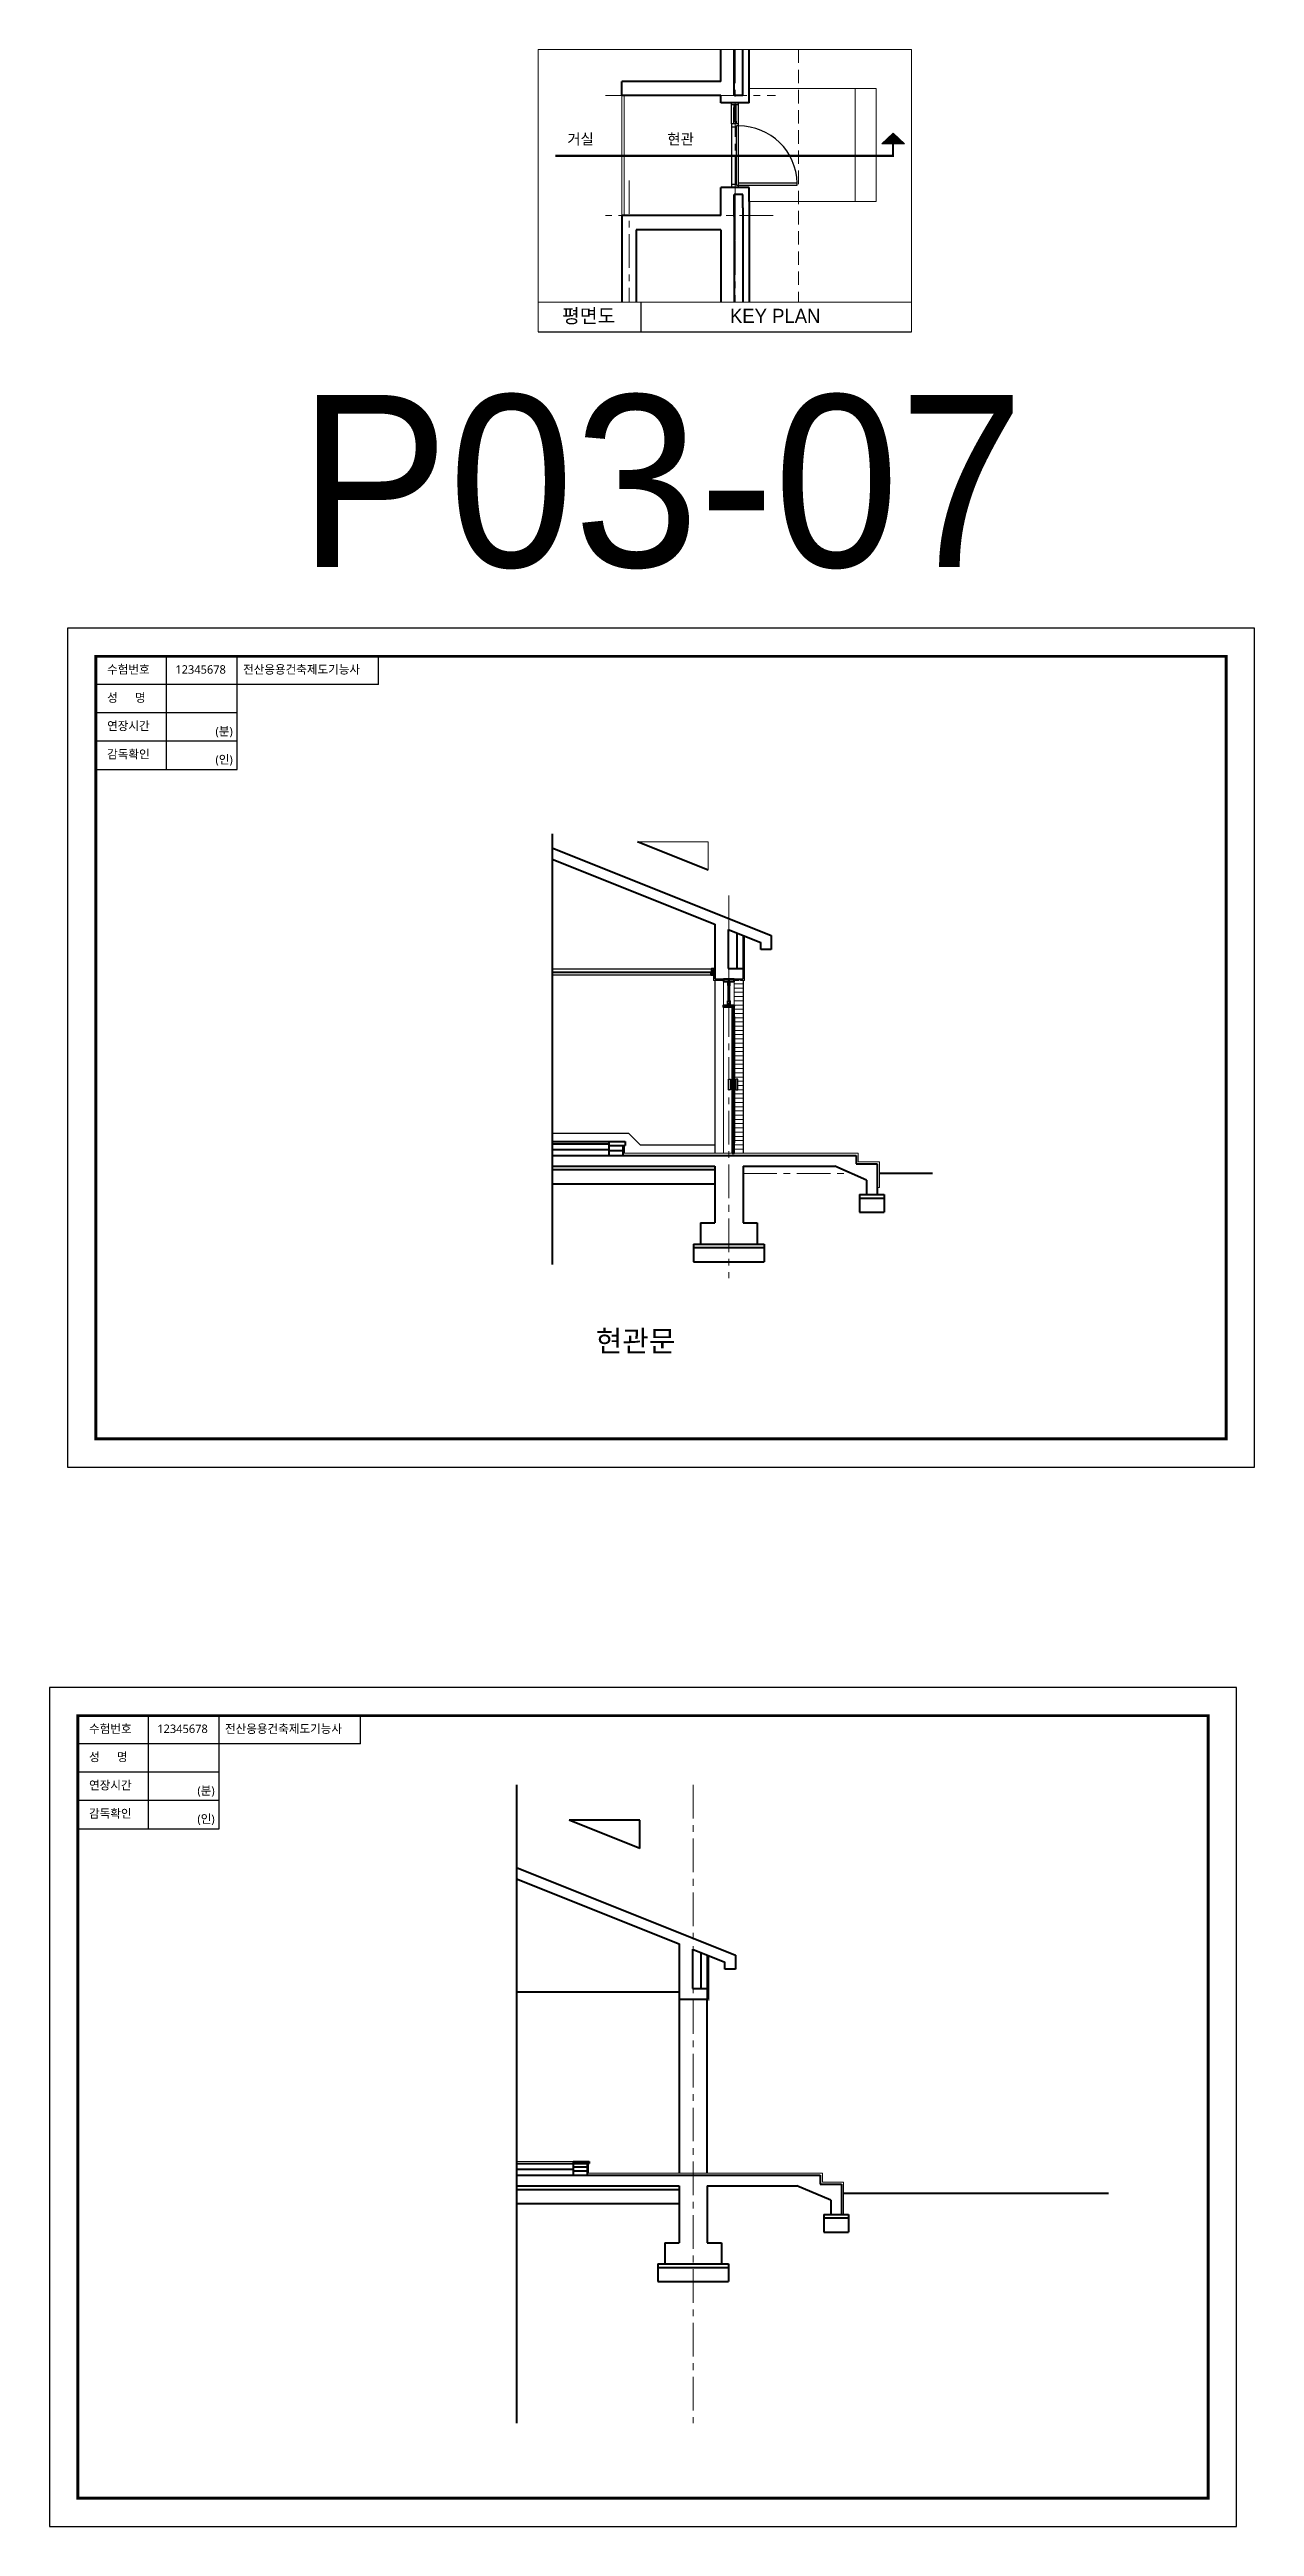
# Model space of a CAD drawing. Header units: millimetres. Extents: x 0 to 126056, y 2051 to 38499.
# Drawn here: x 0 to 17056, y 2051 to 37124 of the extents above; entities that cross this region are included whole.
import ezdxf

# ---------------------------------------------------------------- set-up
doc = ezdxf.new("R2010")
doc.units = ezdxf.units.MM
doc.header["$LTSCALE"] = 15
doc.linetypes.add('CENTER', pattern=[50.8, 31.75, -6.35, 6.35, -6.35])
doc.linetypes.add('HIDDEN', pattern=[9.525, 6.35, -3.175])
for name, color, linetype, lineweight in [('단면선', 2, 'Continuous', 40), ('마감선', 3, 'Continuous', 20), ('입면선', 4, 'Continuous', 30), ('중심선', 1, 'CENTER', 20), ('치수및문자', 7, 'Continuous', 30), ('해칭선', 5, 'Continuous', 9)]:
    doc.layers.add(name, color=color, linetype=linetype, lineweight=lineweight)
doc.styles.add('dim1', font='malgun.ttf')
doc.styles.get("Standard").update_dxf_attribs({"font": ''})
doc.styles.get('Standard').set_extended_font_data('Gulim')

msp = doc.modelspace()

# ---------------------------------------------------------------- texts
msp.add_text('P03-07', height=2434.91).set_placement((3524.5, 29797.4))
at = {"style": 'dim1'}
for s, height, p in [('수험번호', 120, (814.9, 28285.6)), ('전산응용건축제도기능사', 120, (2739.2, 28285.6)), ('12345678', 120, (1780.5, 28285.6)), ('성      명', 120, (814.9, 27885.6)), ('연장시간', 120, (814.9, 27485.6)), ('(분)', 120, (2348.6, 27409.9)), ('감독확인', 120, (814.9, 27085.6)), ('(인)', 120, (2348.6, 27009.9)), ('현관문', 300, (7730.9, 18685.9)), ('수험번호', 120, (559.1, 13285.6)), ('12345678', 120, (1524.7, 13285.6)), ('전산응용건축제도기능사', 120, (2483.4, 13285.6)), ('성      명', 120, (559.1, 12885.6)), ('연장시간', 120, (559.1, 12485.6)), ('(분)', 120, (2092.7, 12409.9)), ('감독확인', 120, (559.1, 12085.6)), ('(인)', 120, (2092.7, 12009.9))]:
    msp.add_text(s, height=height, dxfattribs=at).set_placement(p)
at = {"layer": '치수및문자', "color": 0}
for s, height, p in [('거실', 150, (7328.6, 35780.5)), ('현관', 150, (8744.9, 35780.5)), ('평면도', 200, (7255.3, 33252.4)), ('KEY PLAN', 200, (9631.9, 33252.4))]:
    msp.add_text(s, height=height, dxfattribs=at).set_placement(p)

# ---------------------------------------------------------------- hatches: boundary and pattern name
msp.add_hatch(color=0).paths.add_polyline_path([(11940.6, 35940.1), (12101.7, 35787.2), (11779.5, 35787.2)])

# ---------------------------------------------------------------- linework, layer by layer
at = {"color": 0}
for p, q in [((11940.6, 35940.1), (11779.5, 35787.2)), ((12101.7, 35787.2), (11779.5, 35787.2)), ((8369.3, 33546.5), (8369.3, 33125.7)), ((6916.2, 33125.7), (12202.8, 33125.7))]:
    msp.add_line(p, q, dxfattribs=at)
for p, q in [((4655.9, 28530.7), (655.9, 28530.7)), ((655.9, 28530.7), (655.9, 26930.7)), ((4400, 13530.7), (400, 13530.7)), ((400, 13530.7), (400, 11930.7))]:
    msp.add_line(p, q)
at = {"color": 0, "const_width": 30}
msp.add_lwpolyline([(7158.7, 35619.2), (11940.6, 35619.2), (11940.6, 35787.2)], dxfattribs=at)
at = {"color": 0}
for points in [[(11940.6, 35940.1), (12101.7, 35787.2), (11779.5, 35787.2), (11940.6, 35940.1)], [(11940.6, 35940.1), (12101.7, 35787.2)]]:
    msp.add_lwpolyline(points, dxfattribs=at)
at = {"layer": '단면선', "color": 0}
for p, q in [((9503.1, 36671.4), (9503.1, 37123.7)), ((9693.1, 36471.4), (9693.1, 37123.7)), ((9813.1, 36471.4), (9813.1, 37123.7)), ((9903.1, 36371.4), (9903.1, 37123.7)), ((9503.1, 36671.4), (8103.1, 36671.4)), ((8103.1, 36471.4), (8103.1, 36671.4)), ((9503.1, 36471.4), (8103.1, 36471.4)), ((9503.1, 36371.4), (9503.1, 36471.4)), ((9903.1, 36371.4), (9503.1, 36371.4)), ((9813.1, 36471.4), (9693.1, 36471.4)), ((9503.1, 34771.4), (9503.1, 35171.4)), ((9903.1, 35171.4), (9503.1, 35171.4)), ((9903.1, 34971.4), (9903.1, 35171.4)), ((8103.1, 34771.4), (8103.1, 33546.5)), ((9503.1, 34771.4), (8103.1, 34771.4)), ((9693.1, 34761.4), (9693.1, 35071.4)), ((9813.1, 35071.4), (9693.1, 35071.4)), ((9693.1, 34761.4), (9693.1, 33546.5)), ((9693.1, 34761.4), (9693.1, 34761.4)), ((9813.1, 34881.4), (9813.1, 35071.4)), ((9813.1, 34881.4), (9813.1, 33546.5)), ((9813.1, 34881.4), (9813.1, 34881.4)), ((9903.1, 34971.4), (9903.1, 33546.5)), ((9903.1, 34971.4), (9903.1, 34971.4)), ((8303.1, 34571.4), (8303.1, 33546.5)), ((9503.1, 34571.4), (8303.1, 34571.4)), ((9503.1, 34571.4), (9503.1, 33546.5)), ((9503.1, 34571.4), (9503.1, 34571.4))]:
    msp.add_line(p, q, dxfattribs=at)
at = {"layer": '단면선'}
for p, q in [((7116.5, 26018.6), (7116.5, 19919.3)), ((7116.5, 25820.9), (10216.5, 24580.9)), ((7116.5, 25659.4), (9416.5, 24739.4)), ((9321.2, 25503.8), (8321.2, 25903.8)), ((9416.5, 24739.4), (9416.5, 23959.4)), ((9606.5, 24663.4), (9606.5, 24109.4)), ((9606.5, 24663.4), (10066.5, 24479.4)), ((9726.5, 24615.4), (9726.5, 24109.4)), ((9816.5, 24579.4), (9816.5, 23959.4)), ((10216.5, 24580.9), (10216.5, 24380.9)), ((10066.5, 24380.9), (10066.5, 24479.4)), ((10216.5, 24380.9), (10066.5, 24380.9)), ((7116.5, 24059.4), (9416.5, 24059.4)), ((9416.5, 23959.4), (9816.5, 23959.4)), ((9606.5, 24109.4), (9816.5, 24109.4)), ((9616.5, 23869.4), (9616.5, 23654.4)), ((9691.5, 23579.4), (9661.5, 23579.4)), ((9661.5, 23579.4), (9661.5, 23564.4)), ((9661.5, 23429.4), (9661.5, 21494.4)), ((9691.5, 23429.4), (9691.5, 21644.4)), ((7116.5, 21659.4), (8146.5, 21659.4)), ((7116.5, 21629.4), (7916.5, 21629.4)), ((7116.5, 21549.4), (7916.5, 21549.4)), ((7116.5, 21464.4), (11416.5, 21464.4)), ((7916.5, 21659.4), (7916.5, 21464.4)), ((7916.5, 21604.4), (8146.5, 21604.4)), ((7916.5, 21534.4), (8116.5, 21534.4)), ((8116.5, 21604.4), (8116.5, 21464.4)), ((8146.5, 21659.4), (8146.5, 21604.4)), ((11416.5, 21464.4), (11416.5, 21344.4)), ((7116.5, 21314.4), (9416.5, 21314.4)), ((7116.5, 21264.4), (9416.5, 21264.4)), ((7116.5, 21064.4), (9416.5, 21064.4)), ((9416.5, 21314.4), (9416.5, 20509.4)), ((9816.5, 21314.4), (11117.6, 21314.4)), ((9816.5, 21314.4), (9816.5, 20509.4)), ((11566.5, 21112.4), (11117.6, 21314.4)), ((11416.5, 21344.4), (11716.5, 21344.4)), ((11566.5, 21112.4), (11566.5, 20909.4)), ((11716.5, 21344.4), (11716.5, 20909.4)), ((11746.5, 21213.4), (12499.6, 21213.4)), ((11466.5, 20909.4), (11816.5, 20909.4)), ((11466.5, 20909.4), (11466.5, 20659.4)), ((11466.5, 20859.4), (11816.5, 20859.4)), ((11816.5, 20909.4), (11816.5, 20659.4)), ((9216.5, 20509.4), (9416.5, 20509.4)), ((9216.5, 20509.4), (9216.5, 20209.4)), ((9816.5, 20509.4), (10016.5, 20509.4)), ((10016.5, 20509.4), (10016.5, 20209.4)), ((11466.5, 20659.4), (11816.5, 20659.4)), ((9116.5, 20209.4), (10116.5, 20209.4)), ((9116.5, 20209.4), (9116.5, 19959.4)), ((9116.5, 20159.4), (10116.5, 20159.4)), ((10116.5, 20209.4), (10116.5, 19959.4)), ((9116.5, 19959.4), (10116.5, 19959.4)), ((6610.7, 12552.6), (6610.7, 3511.3)), ((8356.9, 12050.4), (7356.9, 12050.4)), ((8356.9, 11650.4), (7356.9, 12050.4)), ((8356.9, 11650.4), (8356.9, 12050.4)), ((6610.7, 11380.6), (9710.7, 10140.6)), ((6610.7, 11219.1), (8910.7, 10299.1)), ((8910.7, 10299.1), (8910.7, 9519.1)), ((9100.7, 10223.1), (9100.7, 9669.1)), ((9100.7, 10223.1), (9560.7, 10039.1)), ((9220.7, 10175.1), (9220.7, 9669.1)), ((9310.7, 10139.1), (9310.7, 9519.1)), ((9560.7, 9940.6), (9560.7, 10039.1)), ((9710.7, 9940.6), (9560.7, 9940.6)), ((9710.7, 10140.6), (9710.7, 9940.6)), ((6610.7, 9619.1), (8910.7, 9619.1)), ((8910.7, 9519.1), (9310.7, 9519.1)), ((8910.7, 9519.1), (8910.7, 7054.1)), ((9100.7, 9669.1), (9310.7, 9669.1)), ((9310.7, 7054.1), (9310.7, 9519.1)), ((6610.7, 7189.1), (7640.7, 7189.1)), ((6610.7, 7109.1), (7410.7, 7109.1)), ((6610.7, 7024.1), (10910.7, 7024.1)), ((7410.7, 7219.1), (7640.7, 7219.1)), ((7410.7, 7219.1), (7410.7, 7024.1)), ((7410.7, 7144.1), (7610.7, 7144.1)), ((7410.7, 7084.1), (7610.7, 7084.1)), ((7610.7, 7189.1), (7610.7, 7024.1)), ((7640.7, 7219.1), (7640.7, 7189.1)), ((10910.7, 7024.1), (10910.7, 6896.6)), ((6610.7, 6874.1), (8910.7, 6874.1)), ((6610.7, 6824.1), (8910.7, 6824.1)), ((8910.7, 6874.1), (8910.7, 6069.1)), ((9310.7, 6874.1), (10580.1, 6874.1)), ((9310.7, 6874.1), (9310.7, 6069.1)), ((11060.7, 6669.8), (10580.1, 6874.1)), ((10910.7, 6896.6), (11210.7, 6896.6)), ((11060.7, 6669.8), (11060.7, 6469.1)), ((11210.7, 6896.6), (11210.7, 6469.1)), ((11240.7, 6769.1), (14988.8, 6769.1)), ((6610.7, 6624.1), (8910.7, 6624.1)), ((10960.7, 6469.1), (11310.7, 6469.1)), ((10960.7, 6469.1), (10960.7, 6219.1)), ((10960.7, 6419.1), (11310.7, 6419.1)), ((11310.7, 6469.1), (11310.7, 6219.1)), ((8710.7, 6069.1), (8910.7, 6069.1)), ((8710.7, 6069.1), (8710.7, 5769.1)), ((9310.7, 6069.1), (9510.7, 6069.1)), ((9510.7, 6069.1), (9510.7, 5769.1)), ((10960.7, 6219.1), (11310.7, 6219.1)), ((8610.7, 5769.1), (9610.7, 5769.1)), ((8610.7, 5769.1), (8610.7, 5519.1)), ((8610.7, 5719.1), (9610.7, 5719.1)), ((9610.7, 5769.1), (9610.7, 5519.1)), ((8610.7, 5519.1), (9610.7, 5519.1))]:
    msp.add_line(p, q, dxfattribs=at)
for points in [[(9360.5, 24023.4), (9396.5, 24023.4), (9396.5, 24059.4), (9360.5, 24059.4)], [(9371.5, 24059.4), (9416.5, 24059.4), (9416.5, 24104.4), (9371.5, 24104.4)], [(9541.5, 23929.4), (9691.5, 23929.4), (9691.5, 23959.4), (9541.5, 23959.4)], [(9601.5, 23869.4), (9631.5, 23869.4), (9631.5, 23929.4), (9601.5, 23929.4)], [(9601.5, 23654.4), (9631.5, 23654.4), (9631.5, 23594.4), (9601.5, 23594.4)], [(9661.5, 23429.4), (9691.5, 23429.4), (9691.5, 23579.4), (9661.5, 23579.4)], [(9661.5, 22394.4), (9691.5, 22394.4), (9691.5, 22544.4), (9661.5, 22544.4)], [(9661.5, 21494.4), (9691.5, 21494.4), (9691.5, 21644.4), (9661.5, 21644.4)]]:
    msp.add_lwpolyline(points, close=True, dxfattribs=at)
msp.add_lwpolyline([(9661.5, 23564.4), (9541.5, 23564.4), (9541.5, 23594.4), (9691.5, 23594.4), (9691.5, 23579.4)], dxfattribs=at)
at = {"layer": '마감선', "color": 0, "linetype": 'HIDDEN', "ltscale": 2}
msp.add_line((10603.1, 37123.7), (10603.1, 33546.5), dxfattribs=at)
at = {"layer": '마감선', "color": 0}
for p, q in [((11703.1, 36571.4), (9903.1, 36571.4)), ((11403.1, 34971.4), (11403.1, 36571.4)), ((11703.1, 34971.4), (11703.1, 36571.4)), ((8133.1, 36471.4), (8133.1, 34771.4)), ((9903.1, 34971.4), (11703.1, 34971.4))]:
    msp.add_line(p, q, dxfattribs=at)
at = {"layer": '마감선'}
for p, q in [((9321.2, 25903.8), (8321.2, 25903.8)), ((9321.2, 25503.8), (9321.2, 25903.8)), ((9836.5, 23939.4), (9836.5, 24571.4)), ((9396.5, 24059.4), (9396.5, 23939.4)), ((9396.5, 23939.4), (9541.5, 23939.4)), ((9541.5, 23959.4), (9541.5, 21494.4)), ((9601.5, 23869.4), (9601.5, 23654.4)), ((9631.5, 23869.4), (9631.5, 23654.4)), ((9691.5, 23939.4), (9755, 23939.4)), ((9691.5, 23594.4), (9691.5, 23929.4)), ((9755, 23959.4), (9755, 23939.4)), ((9780.7, 23959.4), (9780.7, 23939.4)), ((9780.7, 23939.4), (9836.5, 23939.4)), ((8116.5, 21494.4), (11446.5, 21494.4)), ((8136.5, 21604.4), (8136.5, 21494.4)), ((11446.5, 21494.4), (11446.5, 21374.4)), ((11446.5, 21374.4), (11746.5, 21374.4)), ((11746.5, 21374.4), (11746.5, 21009.4)), ((11746.5, 21009.4), (11716.5, 21009.4)), ((9330.7, 10139.1), (9330.7, 9499.1)), ((7410.7, 7219.1), (6610.7, 7219.1)), ((7610.7, 7054.1), (10940.7, 7054.1)), ((7630.7, 7189.1), (7630.7, 7054.1)), ((10940.7, 7054.1), (10940.7, 6926.6)), ((10940.7, 6926.6), (11240.7, 6926.6)), ((11240.7, 6926.6), (11240.7, 6469.1))]:
    msp.add_line(p, q, dxfattribs=at)
at = {"layer": '입면선', "color": 0}
for p, q in [((9653.1, 36071.4), (9653.1, 36371.4)), ((9753.1, 36371.4), (9653.1, 36371.4)), ((9753.1, 36341.4), (9653.1, 36341.4)), ((9688.1, 36111.4), (9688.1, 36301.4)), ((9703.1, 36111.4), (9703.1, 36301.4)), ((9718.1, 36111.4), (9718.1, 36301.4)), ((9753.1, 36071.4), (9753.1, 36371.4)), ((9753.1, 36071.4), (9653.1, 36071.4)), ((9653.1, 36071.4), (9653.1, 35171.4)), ((9723.1, 36026.4), (9653.1, 36026.4)), ((9753.1, 36041.4), (9723.1, 36041.4)), ((9723.1, 35201.4), (9723.1, 36041.4)), ((9753.1, 35171.4), (9753.1, 36071.4)), ((9653.1, 35216.4), (9723.1, 35216.4)), ((9653.1, 35171.4), (9753.1, 35171.4)), ((9723.1, 35201.4), (9753.1, 35201.4)), ((9723.1, 35201.4), (10583.1, 35201.4)), ((10583.1, 35231.4), (9753.1, 35231.4)), ((10583.1, 35201.4), (10583.1, 35231.4))]:
    msp.add_line(p, q, dxfattribs=at)
at = {"layer": '입면선'}
for p, q in [((7116.5, 24104.4), (9416.5, 24104.4)), ((7116.5, 24023.4), (9396.5, 24023.4)), ((9416.5, 23939.4), (9416.5, 21494.4)), ((9816.5, 23939.4), (9816.5, 21494.4)), ((9816.5, 23939.4), (9816.5, 21494.4)), ((9638.7, 22502.5), (9661.5, 22502.5)), ((9714.3, 22502.5), (9691.5, 22502.5)), ((9638.7, 22436.3), (9661.5, 22436.3)), ((9714.3, 22436.3), (9691.5, 22436.3)), ((7116.5, 21779.4), (8196.5, 21779.4)), ((8196.5, 21779.4), (8361.5, 21614.4)), ((8361.5, 21614.4), (9416.5, 21614.4))]:
    msp.add_line(p, q, dxfattribs=at)
at = {"layer": '입면선', "color": 0}
for points in [[(9718.1, 36341.4), (9688.1, 36341.4), (9688.1, 36301.4), (9718.1, 36301.4)], [(9718.1, 36071.4), (9688.1, 36071.4), (9688.1, 36111.4), (9718.1, 36111.4)]]:
    msp.add_lwpolyline(points, close=True, dxfattribs=at)
at = {"layer": '입면선'}
for points in [[(9638.7, 22394.4), (9608.7, 22394.4), (9608.7, 22544.4), (9638.7, 22544.4)], [(9714.3, 22394.4), (9744.3, 22394.4), (9744.3, 22544.4), (9714.3, 22544.4)]]:
    msp.add_lwpolyline(points, close=True, dxfattribs=at)
at = {"layer": '입면선', "color": 0}
msp.add_arc((9758.7, 35216.9), 824.5, 1.00977, 90.38762, dxfattribs=at)
at = {"layer": '중심선', "color": 0}
for p, q in [((9703.1, 37123.7), (9703.1, 34419.1)), ((7870.6, 36471.4), (10274.2, 36471.4)), ((8203.1, 35271.4), (8203.1, 33546.5)), ((9703.1, 35171.4), (9703.1, 33546.5)), ((10244.9, 34771.4), (7870.6, 34771.4))]:
    msp.add_line(p, q, dxfattribs=at)
at = {"layer": '중심선'}
for p, q in [((9616.5, 25144), (9616.5, 19725.3)), ((9816.5, 21209.4), (11351, 21209.4)), ((9110.7, 12552.6), (9110.7, 3511.3))]:
    msp.add_line(p, q, dxfattribs=at)
at = {"layer": '치수및문자'}
for p, q in [((1655.9, 26930.7), (1655.9, 28530.7)), ((2655.9, 26930.7), (2655.9, 28530.7)), ((4655.9, 28130.7), (4655.9, 28530.7)), ((4655.9, 28130.7), (655.9, 28130.7)), ((2655.9, 27730.7), (655.9, 27730.7)), ((2655.9, 27330.7), (655.9, 27330.7)), ((655.9, 26930.7), (2655.9, 26930.7)), ((1400, 11930.7), (1400, 13530.7)), ((2400, 11930.7), (2400, 13530.7)), ((4400, 13130.7), (4400, 13530.7)), ((4400, 13130.7), (400, 13130.7)), ((2400, 12730.7), (400, 12730.7)), ((2400, 12330.7), (400, 12330.7)), ((400, 11930.7), (2400, 11930.7))]:
    msp.add_line(p, q, dxfattribs=at)
for points in [[(255.9, 17050.7), (17055.9, 17050.7), (17055.9, 28930.7), (255.9, 28930.7)], [(0, 2050.7), (16800, 2050.7), (16800, 13930.7), (0, 13930.7)]]:
    msp.add_lwpolyline(points, close=True, dxfattribs=at)
at = {"layer": '치수및문자', "const_width": 40}
for points in [[(655.9, 17450.7), (16655.9, 17450.7), (16655.9, 28530.7), (655.9, 28530.7)], [(400, 2450.7), (16400, 2450.7), (16400, 13530.7), (400, 13530.7)]]:
    msp.add_lwpolyline(points, close=True, dxfattribs=at)
at = {"layer": '해칭선', "color": 0}
for p, q in [((6916.2, 37123.7), (12202.8, 37123.7)), ((6916.2, 33125.7), (6916.2, 37123.7)), ((12202.8, 37123.7), (12202.8, 33125.7)), ((8103.1, 36471.4), (8103.1, 34771.4)), ((12202.8, 33546.5), (6916.2, 33546.5))]:
    msp.add_line(p, q, dxfattribs=at)
at = {"layer": '해칭선'}
for p, q in [((9360.5, 24023.4), (9396.5, 24059.4)), ((9360.5, 24041.4), (9378.5, 24059.4)), ((9371.5, 24059.4), (9416.5, 24104.4)), ((9378.5, 24023.4), (9396.5, 24041.4)), ((9691.5, 23894.4), (9816.5, 23894.4)), ((9691.5, 23834.4), (9816.5, 23834.4)), ((9691.5, 23774.4), (9816.5, 23774.4)), ((9691.5, 23714.4), (9816.5, 23714.4)), ((9691.5, 23654.4), (9816.5, 23654.4)), ((9691.5, 23594.4), (9816.5, 23594.4)), ((9691.5, 23534.4), (9816.5, 23534.4)), ((9691.5, 23474.4), (9816.5, 23474.4)), ((9691.5, 23414.4), (9816.5, 23414.4)), ((9691.5, 23354.4), (9816.5, 23354.4)), ((9691.5, 23294.4), (9816.5, 23294.4)), ((9691.5, 23234.4), (9816.5, 23234.4)), ((9691.5, 23174.4), (9816.5, 23174.4)), ((9691.5, 23114.4), (9816.5, 23114.4)), ((9691.5, 23054.4), (9816.5, 23054.4)), ((9691.5, 22994.4), (9816.5, 22994.4)), ((9691.5, 22934.4), (9816.5, 22934.4)), ((9691.5, 22874.4), (9816.5, 22874.4)), ((9691.5, 22814.4), (9816.5, 22814.4)), ((9691.5, 22754.4), (9816.5, 22754.4)), ((9691.5, 22694.4), (9816.5, 22694.4)), ((9691.5, 22634.4), (9816.5, 22634.4)), ((9691.5, 22574.4), (9816.5, 22574.4)), ((9691.5, 22514.4), (9714.3, 22514.4)), ((9691.5, 22454.4), (9714.3, 22454.4)), ((9744.3, 22514.4), (9816.5, 22514.4)), ((9744.3, 22454.4), (9816.5, 22454.4)), ((9691.5, 22394.4), (9714.3, 22394.4)), ((9691.5, 22334.4), (9816.5, 22334.4)), ((9691.5, 22274.4), (9816.5, 22274.4)), ((9691.5, 22214.4), (9816.5, 22214.4)), ((9691.5, 22154.4), (9816.5, 22154.4)), ((9744.3, 22394.4), (9816.5, 22394.4)), ((9691.5, 22094.4), (9816.5, 22094.4)), ((9691.5, 22034.4), (9816.5, 22034.4)), ((9691.5, 21974.4), (9816.5, 21974.4)), ((9691.5, 21914.4), (9816.5, 21914.4)), ((9691.5, 21854.4), (9816.5, 21854.4)), ((9691.5, 21794.4), (9816.5, 21794.4)), ((9691.5, 21734.4), (9816.5, 21734.4)), ((9691.5, 21674.4), (9816.5, 21674.4)), ((9691.5, 21614.4), (9816.5, 21614.4)), ((9691.5, 21554.4), (9816.5, 21554.4))]:
    msp.add_line(p, q, dxfattribs=at)

msp.set_redraw_order([(e.dxf.handle, doc.entitydb.next_handle()) for e in msp.query("TEXT MTEXT ATTDEF DIMENSION ARC_DIMENSION")])  # texts and dimensions are drawn at this point

doc.saveas('drawing.dxf')
